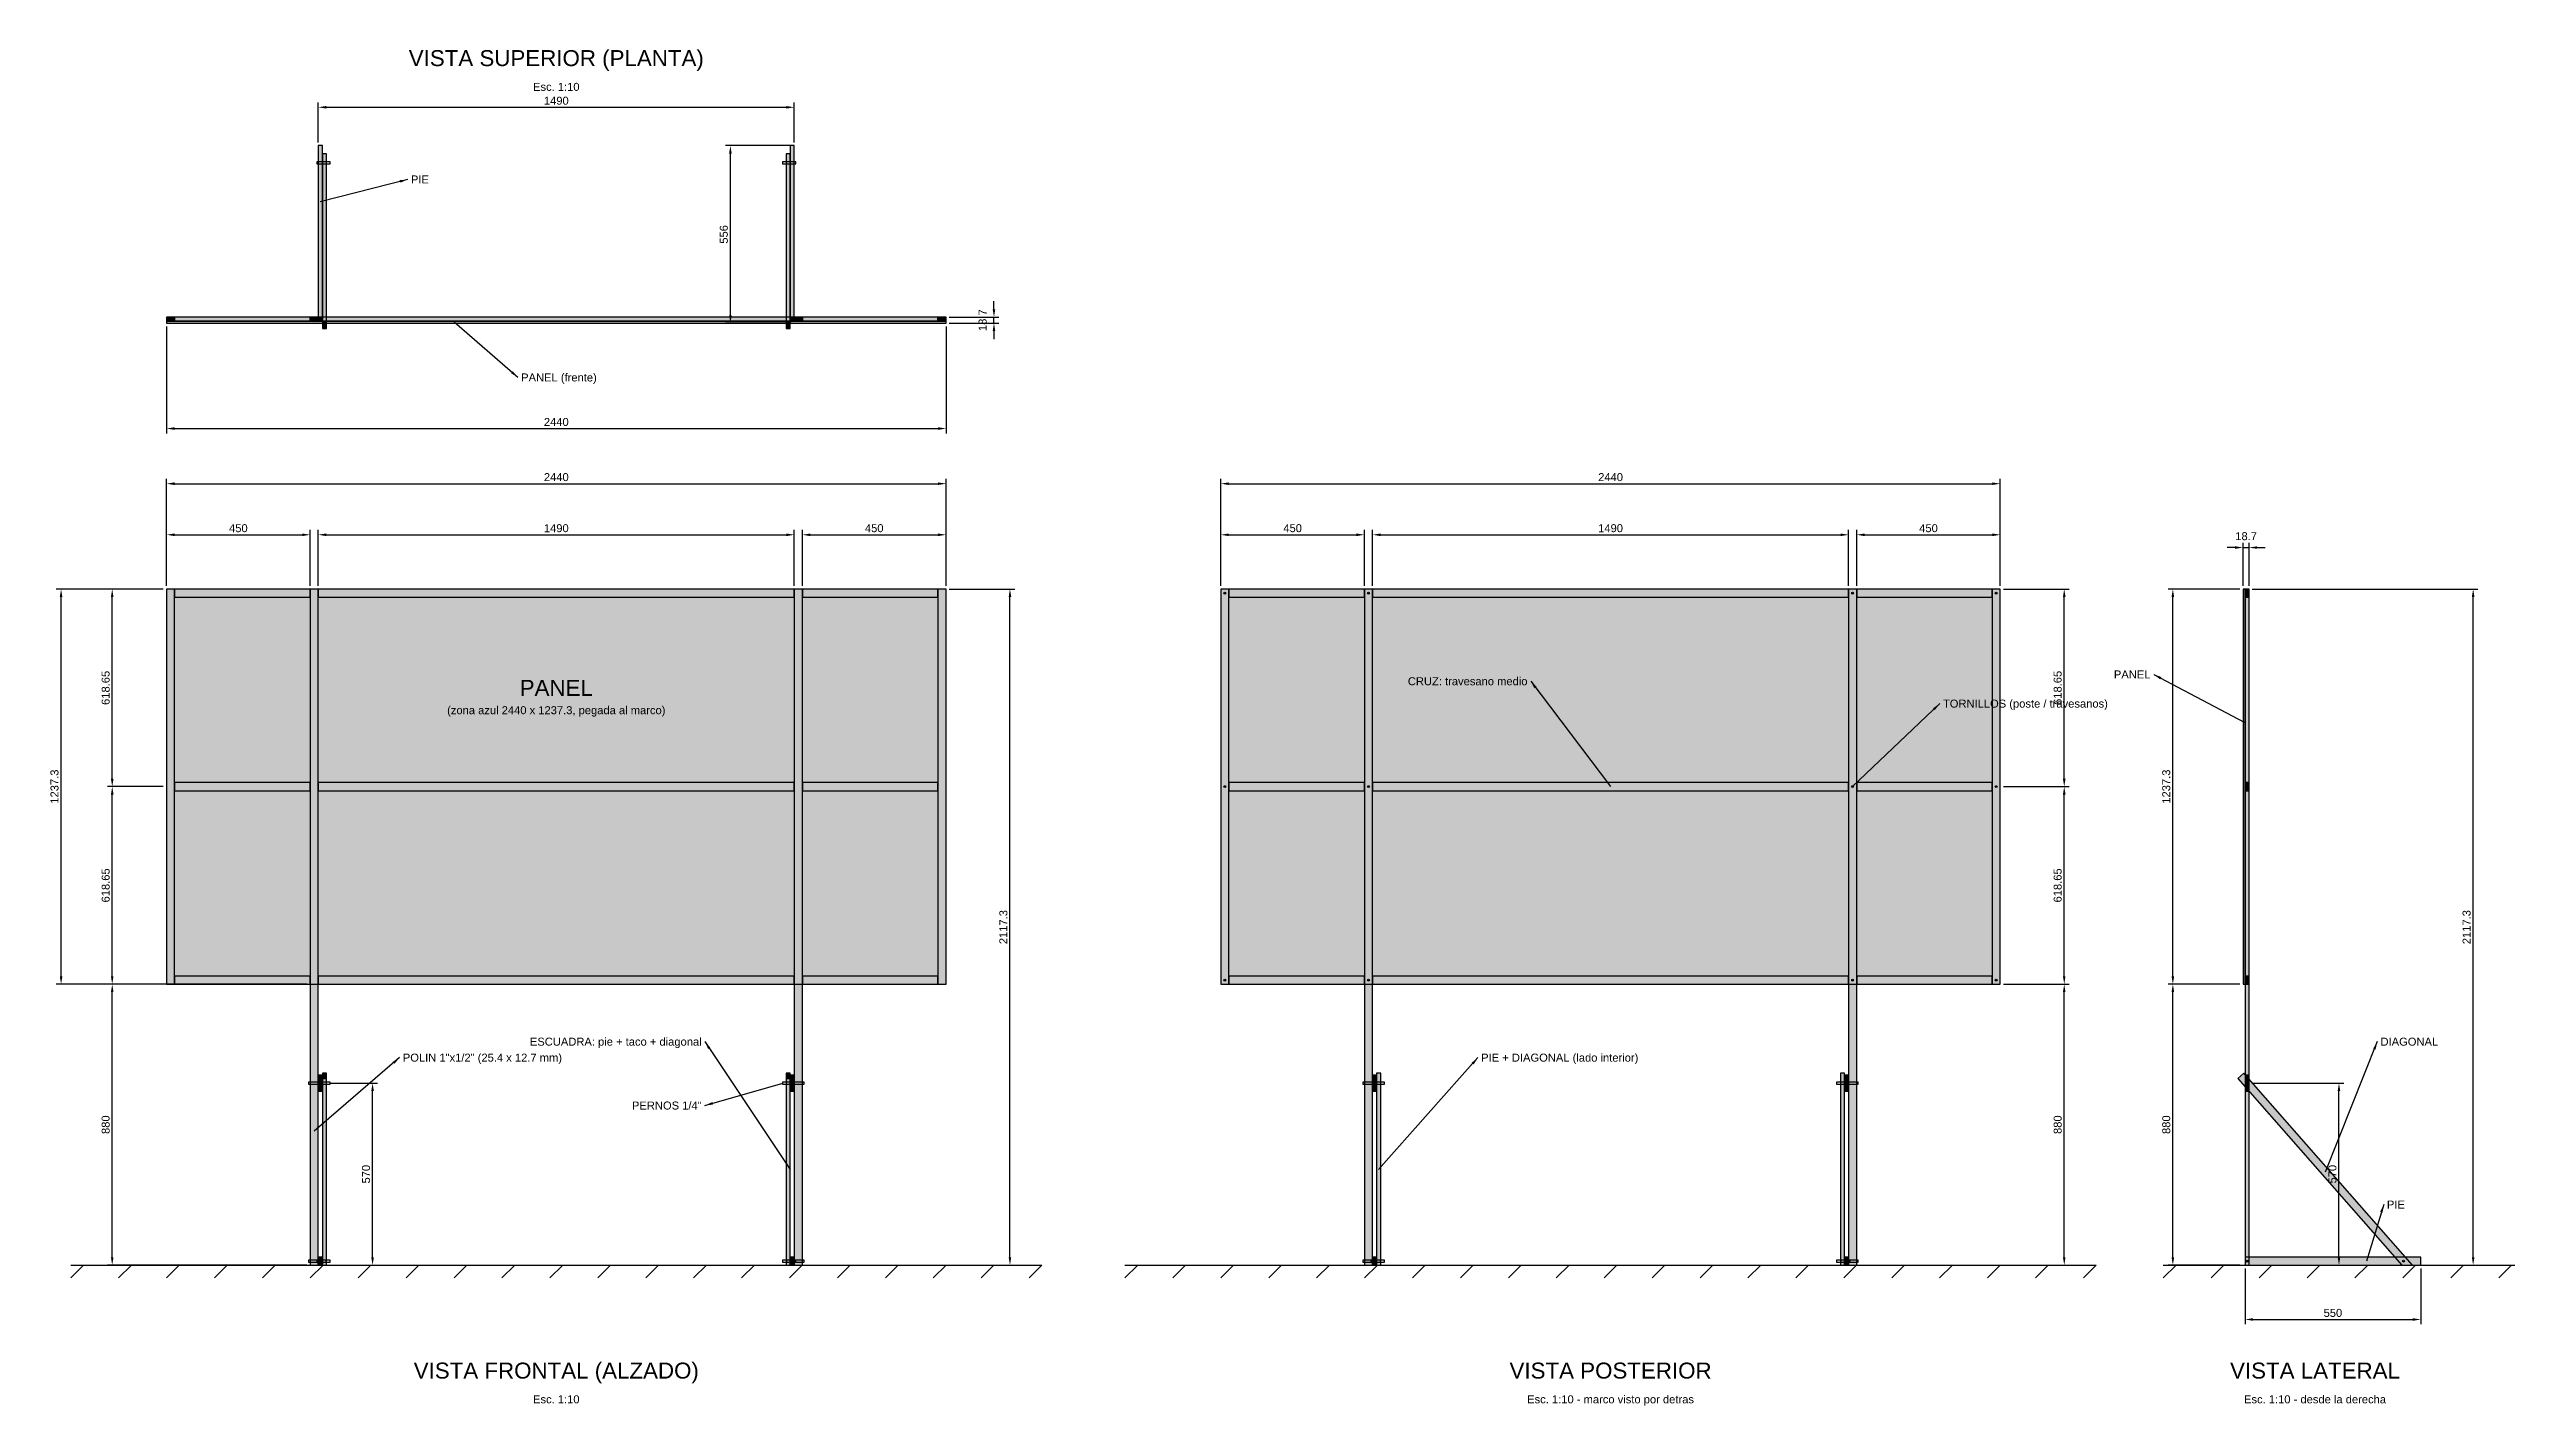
# Model space of a CAD drawing. Header units: millimetres. Extents: x -608 to 7350, y -13388 to 3808.
# Drawn here: x -367 to 7350, y -440 to 3808 of the extents above; entities that cross this region are included whole.
import ezdxf
from ezdxf.enums import TextEntityAlignment as Align

# ---------------------------------------------------------------- set-up
doc = ezdxf.new("R2010")
doc.units = ezdxf.units.MM
doc.header["$LTSCALE"] = 10
for name, color, linetype in [('01_MADERA', 4, 'Continuous'), ('02_TORNILLOS', 1, 'Continuous'), ('03_COTAS', 2, 'Continuous'), ('04_TEXTO', 7, 'Continuous'), ('05_PANEL', 5, 'Continuous'), ('08_RELLENOS', 9, 'Continuous')]:
    doc.layers.add(name, color=color, linetype=linetype)
doc.styles.add('PLANO', font='arial.ttf')
doc.dimstyles.new('COTAS_1_10', dxfattribs={"dimtxt": 25, "dimasz": 25, "dimexe": 15, "dimexo": 10, "dimgap": 8, "dimtad": 1, "dimdec": 1, "dimdsep": 46, "dimtxsty": 'PLANO', "dimcen": 2.5, "dimclrd": 256, "dimclre": 256, "dimclrt": 256, "dimazin": 3, "dimtfac": 1, "dimtmove": 0, "dimatfit": 3})

msp = doc.modelspace()

# ---------------------------------------------------------------- texts
at = {"layer": '04_TEXTO', "style": 'PLANO'}
for s, height, p in [('VISTA SUPERIOR (PLANTA)', 50, (1220, 3780)), ('Esc. 1:10', 25, (1220, 3690)), ('PANEL', 50, (1220, 1807.975)), ('(zona azul 2440 x 1237.3, pegada al marco)', 25, (1220, 1737.975)), ('VISTA FRONTAL (ALZADO)', 50, (1220, -330)), ('VISTA POSTERIOR', 50, (4520, -330)), ('VISTA LATERAL', 50, (6725, -330)), ('Esc. 1:10', 25, (1220, -420)), ('Esc. 1:10 - marco visto por detras', 25, (4520, -420)), ('Esc. 1:10 - desde la derecha', 25, (6725, -420))]:
    msp.add_text(s, height=height, dxfattribs=at).set_placement(p, align=Align.MIDDLE_CENTER)
for s, p in [('PIE', (765, 3400)), ('PANEL (frente)', (1110, 2780)), ('TORNILLOS (poste / travesanos)', (5560.4, 1758.65)), ('DIAGONAL', (6930, 700)), ('POLIN 1"x1/2" (25.4 x 12.7 mm)', (739.6, 650)), ('PIE + DIAGONAL (lado interior)', (4115, 650)), ('PIE', (6950, 190))]:
    msp.add_text(s, height=25, dxfattribs=at).set_placement(p, align=Align.MIDDLE_LEFT)
for s, p in [('PANEL', (6210, 1850)), ('CRUZ: travesano medio', (4260, 1828.65)), ('ESCUADRA: pie + taco + diagonal', (1675, 700)), ('PERNOS 1/4"', (1675, 500))]:
    msp.add_text(s, height=25, dxfattribs=at).set_placement(p, align=Align.MIDDLE_RIGHT)

# ---------------------------------------------------------------- blocks, each defined once
blk = doc.blocks.new('CABEZA_TORNILLO')
for p, q in [((-2.1, -2.1), (2.1, 2.1)), ((-2.1, 2.1), (2.1, -2.1))]:
    blk.add_line(p, q)
blk.add_circle((0, 0), 3)

# ---------------------------------------------------------------- dimensions: what is measured, and where the dimension line sits
at = {"layer": '03_COTAS'}
for base, p1, p2 in [((475, 3626), (475, 3506), (1965, 3506)), ((0, 2620), (0, 2950), (2440, 2950)), ((0, 2447.3), (0, 2117.3), (2440, 2117.3)), ((3300, 2447.3), (3300, 2117.3), (5740, 2117.3)), ((475, 2287.3), (475, 2117.3), (1965, 2117.3)), ((3775, 2287.3), (3775, 2117.3), (5265, 2117.3)), ((6500, 2247.3), (6500, 2117.3), (6518.7, 2117.3)), ((6506, -170), (6506, 0), (7056, 0))]:
    msp.add_linear_dim(base=base, p1=p1, p2=p2, dimstyle='COTAS_1_10', dxfattribs=at).render()
for base, p1, p2 in [((1765, 2950), (1965, 2950), (1965, 3506)), ((2590, 2950), (2440, 2950), (2440, 2968.7)), ((-330, 880), (0, 880), (0, 2117.3)), ((2640, 0), (2440, 0), (2440, 2117.3)), ((6280, 880), (6500, 880), (6500, 2117.3)), ((7220, 0), (6518.7, 0), (6518.7, 2117.3)), ((-170, 0), (449.6, 0), (449.6, 880)), ((5940, 0), (5740, 0), (5740, 880)), ((6280, 0), (6500, 0), (6500, 880)), ((645, 0), (500.4, 0), (500.4, 570)), ((6800, 0), (6518.7, 0), (6518.7, 570))]:
    msp.add_linear_dim(base=base, p1=p1, p2=p2, angle=90, dimstyle='COTAS_1_10', dxfattribs=at).render()
for base, p1, p2 in [((0, 2287.3), (0, 2117.3), (449.6, 2117.3)), ((1990.4, 2287.3), (1990.4, 2117.3), (2440, 2117.3)), ((3300, 2287.3), (3300, 2117.3), (3749.6, 2117.3)), ((5290.4, 2287.3), (5290.4, 2117.3), (5740, 2117.3))]:
    msp.add_linear_dim(base=base, p1=p1, p2=p2, dimstyle='COTAS_1_10', override={"dimdec": 0}, dxfattribs=at).render()
for base, p1, p2 in [((-170, 1498.65), (0, 1498.65), (0, 2117.3)), ((5940, 1498.65), (5740, 1498.65), (5740, 2117.3)), ((-170, 880), (0, 880), (0, 1498.65)), ((5940, 880), (5740, 880), (5740, 1498.65))]:
    msp.add_linear_dim(base=base, p1=p1, p2=p2, angle=90, dimstyle='COTAS_1_10', override={"dimdec": 2}, dxfattribs=at).render()

# ---------------------------------------------------------------- hatches: boundary and pattern name
at = {"layer": '08_RELLENOS', "true_color": 0xcdb991}
for points in [[(475, 2956), (487.7, 2956), (487.7, 3506), (475, 3506)], [(1952.3, 2956), (1965, 2956), (1965, 3506), (1952.3, 3506)], [(0, 2956), (25.4, 2956), (25.4, 2968.7), (0, 2968.7)], [(25.4, 2956), (449.6, 2956), (449.6, 2968.7), (25.4, 2968.7)], [(25.4, 2956), (449.6, 2956), (449.6, 2968.7), (25.4, 2968.7)], [(25.4, 2956), (449.6, 2956), (449.6, 2968.7), (25.4, 2968.7)], [(449.6, 2956), (475, 2956), (475, 2968.7), (449.6, 2968.7)], [(475, 2956), (487.7, 2956), (487.7, 2968.7), (475, 2968.7)], [(475, 2956), (1965, 2956), (1965, 2968.7), (475, 2968.7)], [(475, 2956), (1965, 2956), (1965, 2968.7), (475, 2968.7)], [(475, 2956), (1965, 2956), (1965, 2968.7), (475, 2968.7)], [(1952.3, 2956), (1965, 2956), (1965, 2968.7), (1952.3, 2968.7)], [(1965, 2956), (1990.4, 2956), (1990.4, 2968.7), (1965, 2968.7)], [(1990.4, 2956), (2414.6, 2956), (2414.6, 2968.7), (1990.4, 2968.7)], [(1990.4, 2956), (2414.6, 2956), (2414.6, 2968.7), (1990.4, 2968.7)], [(1990.4, 2956), (2414.6, 2956), (2414.6, 2968.7), (1990.4, 2968.7)], [(2414.6, 2956), (2440, 2956), (2440, 2968.7), (2414.6, 2968.7)]]:
    msp.add_hatch(color=7, dxfattribs=at).paths.add_polyline_path(points)
at = {"layer": '08_RELLENOS', "true_color": 0x938568}
for points in [[(487.7, 3480.064), (487.7, 2952.089), (500.4, 2952.089), (500.4, 3480.064)], [(1939.6, 3480.064), (1939.6, 2952.089), (1952.3, 2952.089), (1952.3, 3480.064)], [(3800.4, 0), (3800.4, 600.919), (3787.7, 600.919), (3787.7, 0)], [(5252.3, 0), (5252.3, 600.919), (5239.6, 600.919), (5239.6, 0)]]:
    msp.add_hatch(color=7, dxfattribs=at).paths.add_polyline_path(points)
at = {"layer": '08_RELLENOS', "true_color": 0x2071ac}
msp.add_hatch(color=7, dxfattribs=at).paths.add_polyline_path([(0, 2950), (2440, 2950), (2440, 2956), (0, 2956)])
at = {"layer": '08_RELLENOS', "true_color": 0xdcc69b}
for points in [[(487.7, 2952.089), (487.7, 2933.008), (500.4, 2933.008), (500.4, 2952.089)], [(1939.6, 2952.089), (1939.6, 2933.008), (1952.3, 2933.008), (1952.3, 2952.089)], [(487.7, 600.919), (487.7, 584.154), (500.4, 584.154), (500.4, 600.919)], [(1939.6, 600.919), (1939.6, 584.154), (1952.3, 584.154), (1952.3, 600.919)]]:
    msp.add_hatch(color=7, dxfattribs=at).paths.add_polyline_path(points)
at = {"layer": '08_RELLENOS', "true_color": 0xbba984}
for points in [[(0, 880), (25.4, 880), (25.4, 2117.3), (0, 2117.3)], [(25.4, 2091.9), (449.6, 2091.9), (449.6, 2117.3), (25.4, 2117.3)], [(449.6, 0), (475, 0), (475, 2117.3), (449.6, 2117.3)], [(475, 2091.9), (1965, 2091.9), (1965, 2117.3), (475, 2117.3)], [(1965, 0), (1990.4, 0), (1990.4, 2117.3), (1965, 2117.3)], [(1990.4, 2091.9), (2414.6, 2091.9), (2414.6, 2117.3), (1990.4, 2117.3)], [(2414.6, 880), (2440, 880), (2440, 2117.3), (2414.6, 2117.3)], [(25.4, 1485.95), (449.6, 1485.95), (449.6, 1511.35), (25.4, 1511.35)], [(475, 1485.95), (1965, 1485.95), (1965, 1511.35), (475, 1511.35)], [(1990.4, 1485.95), (2414.6, 1485.95), (2414.6, 1511.35), (1990.4, 1511.35)], [(25.4, 880), (449.6, 880), (449.6, 905.4), (25.4, 905.4)], [(475, 880), (1965, 880), (1965, 905.4), (475, 905.4)], [(1990.4, 880), (2414.6, 880), (2414.6, 905.4), (1990.4, 905.4)], [(475, 545), (487.7, 545), (487.7, 595), (475, 595)], [(1952.3, 545), (1965, 545), (1965, 595), (1952.3, 595)], [(475, 0), (487.7, 0), (487.7, 25.4), (475, 25.4)], [(1952.3, 0), (1965, 0), (1965, 25.4), (1952.3, 25.4)]]:
    msp.add_hatch(color=7, dxfattribs=at).paths.add_polyline_path(points)
at = {"layer": '08_RELLENOS', "true_color": 0x1d679d}
msp.add_hatch(color=7, dxfattribs=at).paths.add_polyline_path([(0, 880), (2440, 880), (2440, 2117.3), (0, 2117.3)])
at = {"layer": '08_RELLENOS', "true_color": 0x164d75}
for points in [[(3300, 880), (5740, 880), (5740, 2117.3), (3300, 2117.3)], [(6500, 880), (6506, 880), (6506, 2117.3), (6500, 2117.3)]]:
    msp.add_hatch(color=7, dxfattribs=at).paths.add_polyline_path(points)
at = {"layer": '08_RELLENOS', "true_color": 0x8c7e63}
for points in [[(3300, 880), (3325.4, 880), (3325.4, 2117.3), (3300, 2117.3)], [(3325.4, 2091.9), (3749.6, 2091.9), (3749.6, 2117.3), (3325.4, 2117.3)], [(3749.6, 0), (3775, 0), (3775, 2117.3), (3749.6, 2117.3)], [(3775, 2091.9), (5265, 2091.9), (5265, 2117.3), (3775, 2117.3)], [(5265, 0), (5290.4, 0), (5290.4, 2117.3), (5265, 2117.3)], [(5290.4, 2091.9), (5714.6, 2091.9), (5714.6, 2117.3), (5290.4, 2117.3)], [(5714.6, 880), (5740, 880), (5740, 2117.3), (5714.6, 2117.3)], [(6506, 880), (6518.7, 880), (6518.7, 2117.3), (6506, 2117.3)], [(6506, 2091.9), (6518.7, 2091.9), (6518.7, 2117.3), (6506, 2117.3)], [(6506, 0), (6518.7, 0), (6518.7, 2117.3), (6506, 2117.3)], [(6506, 2091.9), (6518.7, 2091.9), (6518.7, 2117.3), (6506, 2117.3)], [(6506, 0), (6518.7, 0), (6518.7, 2117.3), (6506, 2117.3)], [(6506, 2091.9), (6518.7, 2091.9), (6518.7, 2117.3), (6506, 2117.3)], [(6506, 880), (6518.7, 880), (6518.7, 2117.3), (6506, 2117.3)], [(3325.4, 1485.95), (3749.6, 1485.95), (3749.6, 1511.35), (3325.4, 1511.35)], [(3775, 1485.95), (5265, 1485.95), (5265, 1511.35), (3775, 1511.35)], [(5290.4, 1485.95), (5714.6, 1485.95), (5714.6, 1511.35), (5290.4, 1511.35)], [(6506, 1485.95), (6518.7, 1485.95), (6518.7, 1511.35), (6506, 1511.35)], [(6506, 1485.95), (6518.7, 1485.95), (6518.7, 1511.35), (6506, 1511.35)], [(6506, 1485.95), (6518.7, 1485.95), (6518.7, 1511.35), (6506, 1511.35)], [(3325.4, 880), (3749.6, 880), (3749.6, 905.4), (3325.4, 905.4)], [(3775, 880), (5265, 880), (5265, 905.4), (3775, 905.4)], [(5290.4, 880), (5714.6, 880), (5714.6, 905.4), (5290.4, 905.4)], [(6506, 880), (6518.7, 880), (6518.7, 905.4), (6506, 905.4)], [(6506, 880), (6518.7, 880), (6518.7, 905.4), (6506, 905.4)], [(6506, 880), (6518.7, 880), (6518.7, 905.4), (6506, 905.4)], [(487.7, 584.154), (487.7, 0), (500.4, 0), (500.4, 584.154)], [(1939.6, 584.154), (1939.6, 0), (1952.3, 0), (1952.3, 584.154)], [(3775, 545), (3787.7, 545), (3787.7, 595), (3775, 595)], [(5252.3, 545), (5265, 545), (5265, 595), (5252.3, 595)], [(6483.008, 584.154), (6996.253, 0), (7030.064, 0), (6502.089, 600.919)], [(6483.008, 584.154), (6996.253, 0), (7030.064, 0), (6502.089, 600.919)], [(6506, 545), (6518.7, 545), (6518.7, 595), (6506, 595)], [(6506, 545), (6518.7, 545), (6518.7, 595), (6506, 595)], [(3775, 0), (3787.7, 0), (3787.7, 25.4), (3775, 25.4)], [(5252.3, 0), (5265, 0), (5265, 25.4), (5252.3, 25.4)], [(6506, 0), (7056, 0), (7056, 25.4), (6506, 25.4)], [(6506, 0), (7056, 0), (7056, 25.4), (6506, 25.4)]]:
    msp.add_hatch(color=7, dxfattribs=at).paths.add_polyline_path(points)

# ---------------------------------------------------------------- linework, layer by layer
at = {"layer": '01_MADERA'}
for points in [[(475, 2956), (487.7, 2956), (487.7, 3506), (475, 3506)], [(487.7, 3480.064), (487.7, 2952.089), (500.4, 2952.089), (500.4, 3480.064)], [(1939.6, 3480.064), (1939.6, 2952.089), (1952.3, 2952.089), (1952.3, 3480.064)], [(1952.3, 2956), (1965, 2956), (1965, 3506), (1952.3, 3506)], [(0, 2956), (25.4, 2956), (25.4, 2968.7), (0, 2968.7)], [(25.4, 2956), (449.6, 2956), (449.6, 2968.7), (25.4, 2968.7)], [(25.4, 2956), (449.6, 2956), (449.6, 2968.7), (25.4, 2968.7)], [(25.4, 2956), (449.6, 2956), (449.6, 2968.7), (25.4, 2968.7)], [(449.6, 2956), (475, 2956), (475, 2968.7), (449.6, 2968.7)], [(475, 2956), (487.7, 2956), (487.7, 2968.7), (475, 2968.7)], [(475, 2956), (1965, 2956), (1965, 2968.7), (475, 2968.7)], [(475, 2956), (1965, 2956), (1965, 2968.7), (475, 2968.7)], [(475, 2956), (1965, 2956), (1965, 2968.7), (475, 2968.7)], [(487.7, 2952.089), (487.7, 2933.008), (500.4, 2933.008), (500.4, 2952.089)], [(1939.6, 2952.089), (1939.6, 2933.008), (1952.3, 2933.008), (1952.3, 2952.089)], [(1952.3, 2956), (1965, 2956), (1965, 2968.7), (1952.3, 2968.7)], [(1965, 2956), (1990.4, 2956), (1990.4, 2968.7), (1965, 2968.7)], [(1990.4, 2956), (2414.6, 2956), (2414.6, 2968.7), (1990.4, 2968.7)], [(1990.4, 2956), (2414.6, 2956), (2414.6, 2968.7), (1990.4, 2968.7)], [(1990.4, 2956), (2414.6, 2956), (2414.6, 2968.7), (1990.4, 2968.7)], [(2414.6, 2956), (2440, 2956), (2440, 2968.7), (2414.6, 2968.7)], [(0, 880), (25.4, 880), (25.4, 2117.3), (0, 2117.3)], [(25.4, 2091.9), (449.6, 2091.9), (449.6, 2117.3), (25.4, 2117.3)], [(449.6, 0), (475, 0), (475, 2117.3), (449.6, 2117.3)], [(475, 2091.9), (1965, 2091.9), (1965, 2117.3), (475, 2117.3)], [(1965, 0), (1990.4, 0), (1990.4, 2117.3), (1965, 2117.3)], [(1990.4, 2091.9), (2414.6, 2091.9), (2414.6, 2117.3), (1990.4, 2117.3)], [(2414.6, 880), (2440, 880), (2440, 2117.3), (2414.6, 2117.3)], [(3300, 880), (3325.4, 880), (3325.4, 2117.3), (3300, 2117.3)], [(3325.4, 2091.9), (3749.6, 2091.9), (3749.6, 2117.3), (3325.4, 2117.3)], [(3749.6, 0), (3775, 0), (3775, 2117.3), (3749.6, 2117.3)], [(3775, 2091.9), (5265, 2091.9), (5265, 2117.3), (3775, 2117.3)], [(5265, 0), (5290.4, 0), (5290.4, 2117.3), (5265, 2117.3)], [(5290.4, 2091.9), (5714.6, 2091.9), (5714.6, 2117.3), (5290.4, 2117.3)], [(5714.6, 880), (5740, 880), (5740, 2117.3), (5714.6, 2117.3)], [(6506, 880), (6518.7, 880), (6518.7, 2117.3), (6506, 2117.3)], [(6506, 2091.9), (6518.7, 2091.9), (6518.7, 2117.3), (6506, 2117.3)], [(6506, 0), (6518.7, 0), (6518.7, 2117.3), (6506, 2117.3)], [(6506, 2091.9), (6518.7, 2091.9), (6518.7, 2117.3), (6506, 2117.3)], [(6506, 0), (6518.7, 0), (6518.7, 2117.3), (6506, 2117.3)], [(6506, 2091.9), (6518.7, 2091.9), (6518.7, 2117.3), (6506, 2117.3)], [(6506, 880), (6518.7, 880), (6518.7, 2117.3), (6506, 2117.3)], [(25.4, 1485.95), (449.6, 1485.95), (449.6, 1511.35), (25.4, 1511.35)], [(475, 1485.95), (1965, 1485.95), (1965, 1511.35), (475, 1511.35)], [(1990.4, 1485.95), (2414.6, 1485.95), (2414.6, 1511.35), (1990.4, 1511.35)], [(3325.4, 1485.95), (3749.6, 1485.95), (3749.6, 1511.35), (3325.4, 1511.35)], [(3775, 1485.95), (5265, 1485.95), (5265, 1511.35), (3775, 1511.35)], [(5290.4, 1485.95), (5714.6, 1485.95), (5714.6, 1511.35), (5290.4, 1511.35)], [(6506, 1485.95), (6518.7, 1485.95), (6518.7, 1511.35), (6506, 1511.35)], [(6506, 1485.95), (6518.7, 1485.95), (6518.7, 1511.35), (6506, 1511.35)], [(6506, 1485.95), (6518.7, 1485.95), (6518.7, 1511.35), (6506, 1511.35)], [(25.4, 880), (449.6, 880), (449.6, 905.4), (25.4, 905.4)], [(475, 880), (1965, 880), (1965, 905.4), (475, 905.4)], [(1990.4, 880), (2414.6, 880), (2414.6, 905.4), (1990.4, 905.4)], [(3325.4, 880), (3749.6, 880), (3749.6, 905.4), (3325.4, 905.4)], [(3775, 880), (5265, 880), (5265, 905.4), (3775, 905.4)], [(5290.4, 880), (5714.6, 880), (5714.6, 905.4), (5290.4, 905.4)], [(6506, 880), (6518.7, 880), (6518.7, 905.4), (6506, 905.4)], [(6506, 880), (6518.7, 880), (6518.7, 905.4), (6506, 905.4)], [(6506, 880), (6518.7, 880), (6518.7, 905.4), (6506, 905.4)], [(475, 545), (487.7, 545), (487.7, 595), (475, 595)], [(487.7, 600.919), (487.7, 584.154), (500.4, 584.154), (500.4, 600.919)], [(487.7, 584.154), (487.7, 0), (500.4, 0), (500.4, 584.154)], [(1939.6, 600.919), (1939.6, 584.154), (1952.3, 584.154), (1952.3, 600.919)], [(1939.6, 584.154), (1939.6, 0), (1952.3, 0), (1952.3, 584.154)], [(1952.3, 545), (1965, 545), (1965, 595), (1952.3, 595)], [(3775, 545), (3787.7, 545), (3787.7, 595), (3775, 595)], [(3800.4, 0), (3800.4, 600.919), (3787.7, 600.919), (3787.7, 0)], [(5252.3, 0), (5252.3, 600.919), (5239.6, 600.919), (5239.6, 0)], [(5252.3, 545), (5265, 545), (5265, 595), (5252.3, 595)], [(6483.008, 584.154), (6996.253, 0), (7030.064, 0), (6502.089, 600.919)], [(6483.008, 584.154), (6996.253, 0), (7030.064, 0), (6502.089, 600.919)], [(6506, 545), (6518.7, 545), (6518.7, 595), (6506, 595)], [(6506, 545), (6518.7, 545), (6518.7, 595), (6506, 595)], [(475, 0), (487.7, 0), (487.7, 25.4), (475, 25.4)], [(1952.3, 0), (1965, 0), (1965, 25.4), (1952.3, 25.4)], [(3775, 0), (3787.7, 0), (3787.7, 25.4), (3775, 25.4)], [(5252.3, 0), (5265, 0), (5265, 25.4), (5252.3, 25.4)], [(6506, 0), (7056, 0), (7056, 25.4), (6506, 25.4)], [(6506, 0), (7056, 0), (7056, 25.4), (6506, 25.4)]]:
    msp.add_lwpolyline(points, close=True, dxfattribs=at)
at = {"layer": '02_TORNILLOS'}
for points in [[(470, 3449), (512.4, 3449), (512.4, 3455), (470, 3455)], [(1927.6, 3449), (1970, 3449), (1970, 3455), (1927.6, 3455)], [(444.6, 567), (512.4, 567), (512.4, 573), (444.6, 573)], [(1927.6, 567), (1995.4, 567), (1995.4, 573), (1927.6, 573)], [(3744.6, 567), (3812.4, 567), (3812.4, 573), (3744.6, 573)], [(5227.6, 567), (5295.4, 567), (5295.4, 573), (5227.6, 573)], [(444.6, 9.7), (499.7, 9.7), (499.7, 15.7), (444.6, 15.7)], [(470, 9.7), (512.4, 9.7), (512.4, 15.7), (470, 15.7)], [(1927.6, 9.7), (1970, 9.7), (1970, 15.7), (1927.6, 15.7)], [(1940.3, 9.7), (1995.4, 9.7), (1995.4, 15.7), (1940.3, 15.7)], [(3744.6, 9.7), (3799.7, 9.7), (3799.7, 15.7), (3744.6, 15.7)], [(3770, 9.7), (3812.4, 9.7), (3812.4, 15.7), (3770, 15.7)], [(5227.6, 9.7), (5270, 9.7), (5270, 15.7), (5227.6, 15.7)], [(5240.3, 9.7), (5295.4, 9.7), (5295.4, 15.7), (5240.3, 15.7)]]:
    msp.add_lwpolyline(points, close=True, dxfattribs=at)
at = {"layer": '04_TEXTO'}
for p, q in [((-300, 0), (2740, 0)), ((-260, 0), (-300, -40)), ((-110, 0), (-150, -40)), ((40, 0), (0, -40)), ((190, 0), (150, -40)), ((340, 0), (300, -40)), ((490, 0), (450, -40)), ((640, 0), (600, -40)), ((790, 0), (750, -40)), ((940, 0), (900, -40)), ((1090, 0), (1050, -40)), ((1240, 0), (1200, -40)), ((1390, 0), (1350, -40)), ((1540, 0), (1500, -40)), ((1690, 0), (1650, -40)), ((1840, 0), (1800, -40)), ((1990, 0), (1950, -40)), ((2140, 0), (2100, -40)), ((2290, 0), (2250, -40)), ((2440, 0), (2400, -40)), ((2590, 0), (2550, -40)), ((2740, 0), (2700, -40)), ((3000, 0), (6040, 0)), ((3040, 0), (3000, -40)), ((3190, 0), (3150, -40)), ((3340, 0), (3300, -40)), ((3490, 0), (3450, -40)), ((3640, 0), (3600, -40)), ((3790, 0), (3750, -40)), ((3940, 0), (3900, -40)), ((4090, 0), (4050, -40)), ((4240, 0), (4200, -40)), ((4390, 0), (4350, -40)), ((4540, 0), (4500, -40)), ((4690, 0), (4650, -40)), ((4840, 0), (4800, -40)), ((4990, 0), (4950, -40)), ((5140, 0), (5100, -40)), ((5290, 0), (5250, -40)), ((5440, 0), (5400, -40)), ((5590, 0), (5550, -40)), ((5740, 0), (5700, -40)), ((5890, 0), (5850, -40)), ((6040, 0), (6000, -40)), ((6250, 0), (7350, 0)), ((6290, 0), (6250, -40)), ((6440, 0), (6400, -40)), ((6590, 0), (6550, -40)), ((6740, 0), (6700, -40)), ((6890, 0), (6850, -40)), ((7040, 0), (7000, -40)), ((7190, 0), (7150, -40)), ((7340, 0), (7300, -40))]:
    msp.add_line(p, q, dxfattribs=at)
at = {"layer": '05_PANEL'}
for points in [[(0, 2950), (2440, 2950), (2440, 2956), (0, 2956)], [(0, 880), (2440, 880), (2440, 2117.3), (0, 2117.3)], [(3300, 880), (5740, 880), (5740, 2117.3), (3300, 2117.3)], [(6500, 880), (6506, 880), (6506, 2117.3), (6500, 2117.3)]]:
    msp.add_lwpolyline(points, close=True, dxfattribs=at)

# ---------------------------------------------------------------- block references
at = {"layer": '02_TORNILLOS'}
for p in [(3312.7, 2104.6), (3762.3, 2104.6), (5277.7, 2104.6), (5727.3, 2104.6), (3312.7, 1498.65), (3762.3, 1498.65), (5277.7, 1498.65), (5727.3, 1498.65), (3312.7, 892.7), (3762.3, 892.7), (5277.7, 892.7), (5727.3, 892.7), (6512.35, 570), (6512.35, 12.7), (7002, 12.7)]:
    msp.add_blockref('CABEZA_TORNILLO', p, dxfattribs=at)

msp.set_redraw_order([(e.dxf.handle, doc.entitydb.next_handle()) for e in msp.query("TEXT MTEXT ATTDEF DIMENSION ARC_DIMENSION")])  # texts and dimensions are drawn at this point

# ---------------------------------------------------------------- leaders
at = {"layer": '04_TEXTO'}
for points in [[(755, 3400), (481.35, 3330)], [(1100, 2780), (900, 2953)], [(4270, 1828.65), (4520, 1498.65)], [(6220, 1850), (6503, 1700)], [(5550.4, 1758.65), (5277.7, 1498.65)], [(1685, 700), (1952.3, 300)], [(6920, 700), (6757.175, 291.35)], [(729.6, 650), (462.3, 420)], [(4105, 650), (3794.05, 300)], [(1685, 500), (1929.6, 570)], [(6940, 190), (6886, 12.7)]]:
    msp.add_leader(points, dimstyle='COTAS_1_10', dxfattribs=at)

doc.saveas('drawing.dxf')
